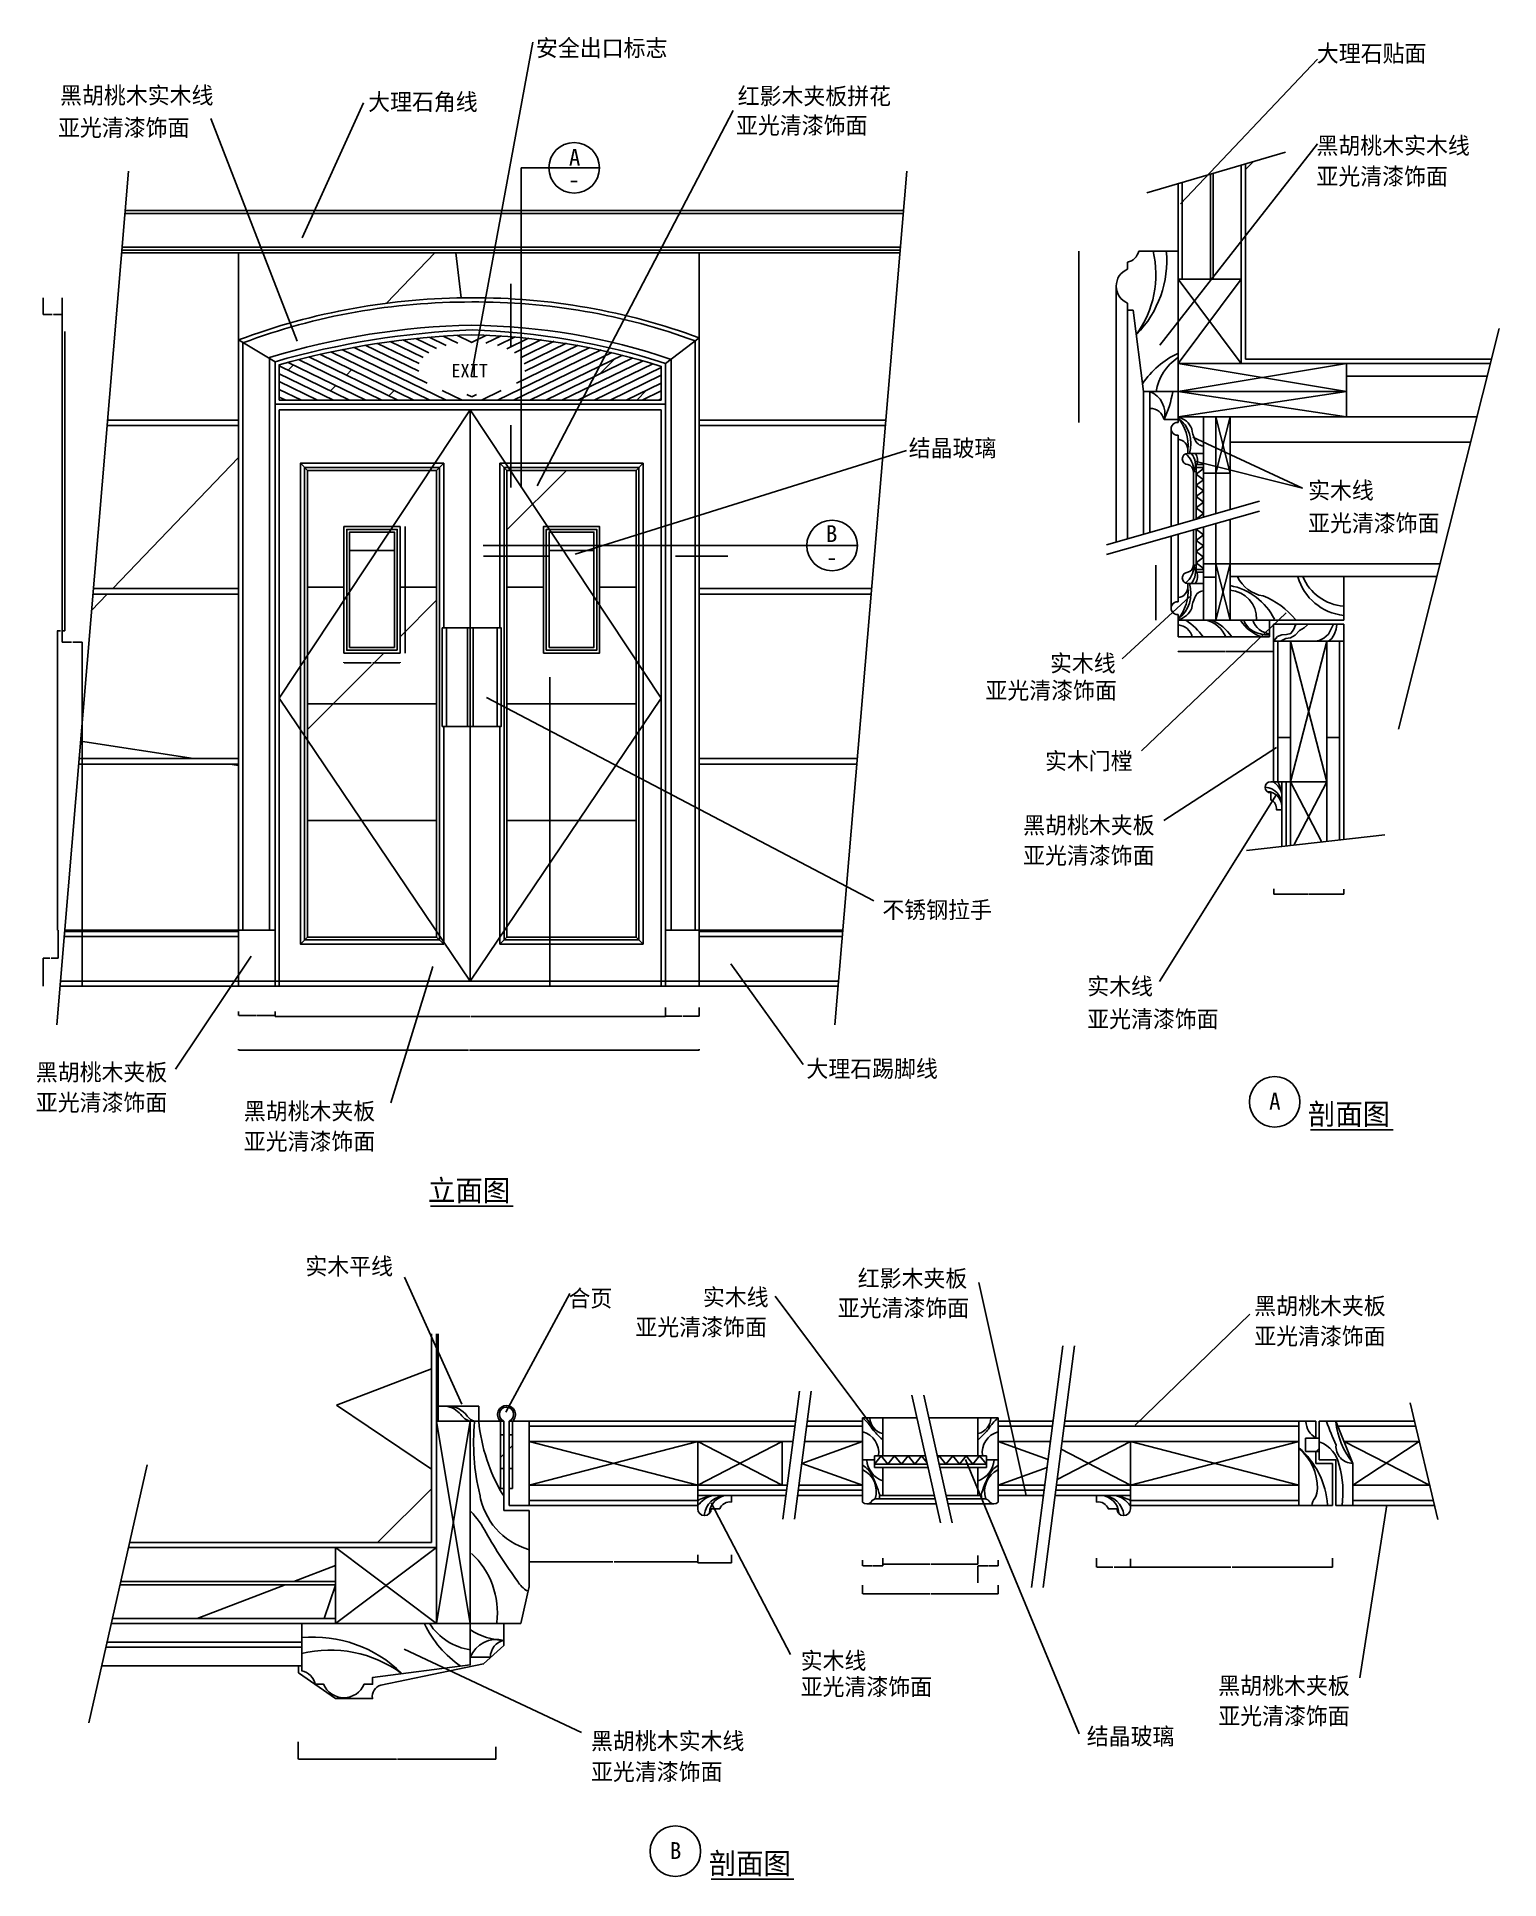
# Model space of a CAD drawing. Header units: metres. Extents: x 209 to 5416, y 225 to 6781.
import ezdxf

# ---------------------------------------------------------------- set-up
doc = ezdxf.new("R2010")
doc.units = ezdxf.units.M
for name, color, linetype in [('2', 2, 'Continuous'), ('3', 3, 'Continuous'), ('4', 4, 'Continuous'), ('7', 7, 'Continuous'), ('BH', 3, 'Continuous'), ('DIM', 3, 'Continuous'), ('TEXT', 3, 'Continuous')]:
    doc.layers.add(name, color=color, linetype=linetype)
doc.dimstyles.get("Standard").update_dxf_attribs({"dimtxt": 2.5, "dimasz": 2.5, "dimexe": 1.25, "dimexo": 0.625, "dimtad": 1, "dimcen": 2.5, "dimazin": 3, "dimtfac": 1, "dimtmove": 0, "dimatfit": 3})

msp = doc.modelspace()

# ---------------------------------------------------------------- texts
at = {"layer": '3', "char_height": 48, "attachment_point": 1}
for s, insert in [('\\A1; \\P  ', (2808.09, 1379.67)), ('\\A1; \\P  \\P    ', (2135.39, 865.56))]:
    msp.add_mtext(s, dxfattribs=dict(at, insert=insert))
at = {"layer": 'DIM'}
for s, p in [('A', (2103.6, 6321.75)), ('-', (2101.11, 6242.67)), ('B', (3018.38, 4982.8)), ('-', (3019.39, 4898.67)), ('A', (4596.51, 2962.99)), ('B', (2462.98, 296.56))]:
    msp.add_text(s, height=60, dxfattribs=at).set_placement(p)
at = {"layer": 'TEXT'}
for s, height, p in [('安全出口标志', 60, (1986.34, 6710.96)), ('大理石贴面', 60, (4766.46, 6691.83)), ('黑胡桃木实木线', 60, (292.06, 6542.32)), ('大理石角线', 60, (1388.86, 6519.13)), ('红影木夹板拼花', 60, (2704.43, 6539.88)), ('亚光清漆饰面', 60, (284.66, 6427.37)), ('亚光清漆饰面', 60, (2698.51, 6435.57)), ('黑胡桃木实木线', 60, (4765.07, 6363.72)), ('亚光清漆饰面', 60, (4765.07, 6254.29)), ('EXIT', 48, (1684.77, 5568.74)), ('结晶玻璃', 60, (3313.39, 5287.32)), ('实木线', 60, (4735.18, 5136.67)), ('亚光清漆饰面', 60, (4735.18, 5020.19)), ('实木线', 60, (3816.24, 4521.65)), ('亚光清漆饰面', 60, (3586.59, 4424.82)), ('实木门樘', 60, (3798.44, 4173.86)), ('黑胡桃木夹板', 60, (3720.67, 3945.25)), ('亚光清漆饰面', 60, (3720.67, 3837.57)), ('不锈钢拉手', 60, (3219.54, 3644.02)), ('实木线', 60, (3948.89, 3372.02)), ('亚光清漆饰面', 60, (3948.89, 3255.55)), ('大理石踢脚线', 60, (2949.15, 3078.89)), ('黑胡桃木夹板', 60, (205.71, 3066.37)), ('亚光清漆饰面', 60, (205.71, 2958.69)), ('黑胡桃木夹板', 60, (946.03, 2927.71)), ('剖面图', 75, (4734.76, 2909.75)), ('亚光清漆饰面', 60, (946.03, 2820.03)), ('立面图', 75, (1601.94, 2638.45)), ('实木平线', 60, (1165.29, 2375.82)), ('红影木夹板', 60, (3131.86, 2332.65)), ('合页', 60, (2101.98, 2261.68)), ('实木线', 60, (2580.54, 2265.98)), ('亚光清漆饰面', 60, (3060.42, 2227.34)), ('黑胡桃木夹板', 60, (4543.59, 2234.6)), ('亚光清漆饰面', 60, (2340.18, 2159.43)), ('亚光清漆饰面', 60, (4543.59, 2126.92)), ('实木线', 60, (2928.71, 972.32)), ('亚光清漆饰面', 60, (2928.71, 879.41)), ('黑胡桃木夹板', 60, (4415.45, 883.18)), ('亚光清漆饰面', 60, (4415.45, 775.5)), ('黑胡桃木实木线', 60, (2182.31, 686.38)), ('结晶玻璃', 60, (3947.51, 703.24)), ('亚光清漆饰面', 60, (2182.31, 576.95)), ('剖面图', 75, (2601.24, 243.31))]:
    msp.add_text(s, height=height, dxfattribs=at).set_placement(p)

# ---------------------------------------------------------------- blocks, each defined once
blk = doc.blocks.new('BH2')
at = {"layer": 'BH'}
blk.add_lwpolyline([(0, 32), (5, 28), (0, 24), (5, 20), (0, 16), (5, 12), (0, 8), (5, 4), (0, 0)], dxfattribs=at)
blk = doc.blocks.new('*D1')
for p, q in [((3919.46, 6018.5), (3919.46, 5713.5)), ((3919.21, 5713.5), (3918.96, 5713.5)), ((3919.46, 5408.5), (3919.46, 5713.5)), ((3919.46, 5713.5), (3919.46, 5713.5)), ((3919.71, 5713.5), (3919.96, 5713.5))]:
    blk.add_line(p, q)
at = {"layer": 'Defpoints'}
for p in [(3919.46, 6018.5), (3919.46, 5713.5), (3919.46, 5408.5)]:
    blk.add_point(p, dxfattribs=at)
at = {"layer": 'DIM', "insert": (3919.46, 5714.625), "char_height": 1, "attachment_point": 5}
blk.add_mtext('120', dxfattribs=at)
blk = doc.blocks.new('*D2')
for p, q in [((308.38, 5732.1), (308.38, 4667.1)), ((292.915, 4667.1), (282.2, 4667.1)), ((282.45, 3602.1), (282.45, 4667.1)), ((308.63, 4667.1), (297.915, 4667.1))]:
    blk.add_line(p, q)
at = {"layer": 'Defpoints'}
for p in [(308.38, 5732.1), (308.38, 4667.1), (282.45, 3602.1)]:
    blk.add_point(p, dxfattribs=at)
at = {"layer": 'DIM', "insert": (295.415, 4667.1), "char_height": 1, "attachment_point": 5}
blk.add_mtext('25,93', dxfattribs=at)
blk = doc.blocks.new('*D3')
for p, q in [((2035.55, 4502.1), (2035.55, 3952.1)), ((2035.3, 3952.1), (2035.05, 3952.1)), ((2035.55, 3402.1), (2035.55, 3952.1)), ((2035.55, 3952.1), (2035.55, 3952.1)), ((2035.8, 3952.1), (2036.05, 3952.1))]:
    blk.add_line(p, q)
at = {"layer": 'Defpoints'}
for p in [(2035.55, 4502.1), (2035.55, 3952.1), (2035.55, 3402.1)]:
    blk.add_point(p, dxfattribs=at)
at = {"layer": 'DIM', "insert": (2035.55, 3953.225), "char_height": 1, "attachment_point": 5}
blk.add_mtext('0', dxfattribs=at)
blk = doc.blocks.new('*D4')
for p, q in [((299.38, 5852.1), (299.38, 4627.1)), ((332.455, 4627.1), (299.13, 4627.1)), ((370.78, 4627.1), (337.455, 4627.1)), ((370.53, 3402.1), (370.53, 4627.1))]:
    blk.add_line(p, q)
at = {"layer": 'Defpoints'}
for p in [(299.38, 5852.1), (370.53, 4627.1), (370.53, 3402.1)]:
    blk.add_point(p, dxfattribs=at)
at = {"layer": 'DIM', "insert": (334.955, 4627.1), "char_height": 1, "attachment_point": 5}
blk.add_mtext('71,15', dxfattribs=at)
blk = doc.blocks.new('*D5')
for p, q in [((1057.58, 3305.46), (1057.58, 3294.54)), ((1057.83, 3294.54), (1750.58, 3294.54)), ((1754.58, 3294.54), (2447.33, 3294.54)), ((2447.58, 3305.46), (2447.58, 3294.54))]:
    blk.add_line(p, q)
at = {"layer": 'Defpoints'}
for p in [(1057.58, 3305.46), (1057.58, 3294.54), (2447.58, 3305.46)]:
    blk.add_point(p, dxfattribs=at)
at = {"layer": 'DIM', "insert": (1752.58, 3294.54), "char_height": 1, "attachment_point": 5}
blk.add_mtext('1390', dxfattribs=at)
blk = doc.blocks.new('*D6')
for p, q in [((1140.09, 713.57), (1140.09, 651.4)), ((1843.38, 695.57), (1843.38, 651.4)), ((1140.34, 651.4), (1490.235, 651.4)), ((1493.235, 651.4), (1843.13, 651.4))]:
    blk.add_line(p, q)
at = {"layer": 'Defpoints'}
for p in [(1140.09, 713.57), (1843.38, 695.57), (1140.09, 651.4)]:
    blk.add_point(p, dxfattribs=at)
at = {"layer": 'DIM', "insert": (1491.735, 651.4), "char_height": 1, "attachment_point": 5}
blk.add_mtext('120', dxfattribs=at)
blk = doc.blocks.new('*D7')
for p, q in [((927.58, 3177.83), (927.58, 3175.32)), ((927.83, 3175.32), (1745.58, 3175.32)), ((1749.58, 3175.32), (2567.33, 3175.32)), ((2567.58, 3177.83), (2567.58, 3175.32))]:
    blk.add_line(p, q)
at = {"layer": 'Defpoints'}
for p in [(927.58, 3177.83), (927.58, 3175.32), (2567.58, 3177.83)]:
    blk.add_point(p, dxfattribs=at)
at = {"layer": 'DIM', "insert": (1747.58, 3175.32), "char_height": 1, "attachment_point": 5}
blk.add_mtext('1640', dxfattribs=at)
blk = doc.blocks.new('*D8')
for p, q in [((284.83, 3602.1), (284.83, 3502.1)), ((255.865, 3502.1), (231.65, 3502.1)), ((231.9, 3402.1), (231.9, 3502.1)), ((285.08, 3502.1), (260.865, 3502.1))]:
    blk.add_line(p, q)
at = {"layer": 'Defpoints'}
for p in [(284.83, 3602.1), (284.83, 3502.1), (231.9, 3402.1)]:
    blk.add_point(p, dxfattribs=at)
at = {"layer": 'DIM', "insert": (258.365, 3502.1), "char_height": 1, "attachment_point": 5}
blk.add_mtext('52,93', dxfattribs=at)
blk = doc.blocks.new('*D9')
for p, q in [((927.58, 3312.76), (927.58, 3298.17)), ((927.83, 3298.17), (991.08, 3298.17)), ((994.08, 3298.17), (1057.33, 3298.17)), ((1057.58, 3312.76), (1057.58, 3298.17))]:
    blk.add_line(p, q)
at = {"layer": 'Defpoints'}
for p in [(927.58, 3312.76), (927.58, 3298.17), (1057.58, 3312.76)]:
    blk.add_point(p, dxfattribs=at)
at = {"layer": 'DIM', "insert": (992.58, 3298.17), "char_height": 1, "attachment_point": 5}
blk.add_mtext('120', dxfattribs=at)
blk = doc.blocks.new('*D10')
for p, q in [((2562.33, 1379.44), (2562.33, 1353.52)), ((1962.33, 1325.68), (1962.33, 1353.52)), ((1962.58, 1353.52), (2260.33, 1353.52)), ((2264.33, 1353.52), (2562.08, 1353.52))]:
    blk.add_line(p, q)
at = {"layer": 'Defpoints'}
for p in [(2562.33, 1379.44), (1962.33, 1353.52), (1962.33, 1325.68)]:
    blk.add_point(p, dxfattribs=at)
at = {"layer": 'DIM', "insert": (2262.33, 1353.52), "char_height": 1, "attachment_point": 5}
blk.add_mtext('100 ', dxfattribs=at)
blk = doc.blocks.new('*D11')
for p, q in [((2447.58, 3327.03), (2447.58, 3296.27)), ((2447.83, 3296.27), (2506.08, 3296.27)), ((2509.08, 3296.27), (2567.33, 3296.27)), ((2567.58, 3327.03), (2567.58, 3296.27))]:
    blk.add_line(p, q)
at = {"layer": 'Defpoints'}
for p in [(2447.58, 3327.03), (2447.58, 3296.27), (2567.58, 3327.03)]:
    blk.add_point(p, dxfattribs=at)
at = {"layer": 'DIM', "insert": (2507.58, 3296.27), "char_height": 1, "attachment_point": 5}
blk.add_mtext('120', dxfattribs=at)
blk = doc.blocks.new('*D12')
for p, q in [((3149.31, 1270.72), (3149.31, 1240.67)), ((3631.97, 1270.72), (3631.97, 1240.67)), ((3149.56, 1240.67), (3389.14, 1240.67)), ((3392.14, 1240.67), (3631.72, 1240.67))]:
    blk.add_line(p, q)
at = {"layer": 'Defpoints'}
for p in [(3149.31, 1270.72), (3631.97, 1270.72), (3149.31, 1240.67)]:
    blk.add_point(p, dxfattribs=at)
at = {"layer": 'BH', "insert": (3390.64, 1240.67), "char_height": 1, "attachment_point": 5}
blk.add_mtext('200', dxfattribs=at)
blk = doc.blocks.new('*D13')
for p, q in [((3149.31, 1359.6), (3149.31, 1339.72)), ((3149.56, 1339.72), (3184.31, 1339.72)), ((3186.31, 1339.72), (3221.06, 1339.72)), ((3221.31, 1359.6), (3221.31, 1339.72))]:
    blk.add_line(p, q)
at = {"layer": 'Defpoints'}
for p in [(3149.31, 1359.6), (3149.31, 1339.72), (3221.31, 1359.6)]:
    blk.add_point(p, dxfattribs=at)
at = {"layer": 'DIM', "insert": (3185.31, 1339.72), "char_height": 1, "attachment_point": 5}
blk.add_mtext('12', dxfattribs=at)
blk = doc.blocks.new('*D14')
for p, q in [((2562.33, 1379.44), (2562.33, 1350.93)), ((2682.33, 1379.44), (2682.33, 1350.93)), ((2562.58, 1350.93), (2621.33, 1350.93)), ((2623.33, 1350.93), (2682.08, 1350.93))]:
    blk.add_line(p, q)
at = {"layer": 'Defpoints'}
for p in [(2562.33, 1379.44), (2682.33, 1379.44), (2562.33, 1350.93)]:
    blk.add_point(p, dxfattribs=at)
at = {"layer": 'DIM', "insert": (2622.33, 1350.93), "char_height": 1, "attachment_point": 5}
blk.add_mtext('20', dxfattribs=at)
blk = doc.blocks.new('*D15')
for p, q in [((3559.97, 1376.8), (3559.97, 1345.72)), ((3221.31, 1367.67), (3221.31, 1345.72)), ((3221.56, 1345.72), (3389.14, 1345.72)), ((3392.14, 1345.72), (3559.72, 1345.72))]:
    blk.add_line(p, q)
at = {"layer": 'Defpoints'}
for p in [(3559.97, 1376.8), (3221.31, 1367.67), (3221.31, 1345.72)]:
    blk.add_point(p, dxfattribs=at)
at = {"layer": 'BH', "insert": (3390.64, 1345.72), "char_height": 1, "attachment_point": 5}
blk.add_mtext('176', dxfattribs=at)
blk = doc.blocks.new('*D16')
for p, q in [((3559.97, 1280.91), (3559.97, 1339.72)), ((3560.22, 1339.72), (3594.97, 1339.72)), ((3596.97, 1339.72), (3631.72, 1339.72)), ((3631.97, 1359.6), (3631.97, 1339.72))]:
    blk.add_line(p, q)
at = {"layer": 'Defpoints'}
for p in [(3559.97, 1339.72), (3631.97, 1359.6), (3559.97, 1280.91)]:
    blk.add_point(p, dxfattribs=at)
at = {"layer": 'DIM', "insert": (3595.97, 1339.72), "char_height": 1, "attachment_point": 5}
blk.add_mtext('12', dxfattribs=at)
blk = doc.blocks.new('*D17')
for p, q in [((232.18, 5852.1), (232.18, 5792.1)), ((263.47, 5792.1), (231.93, 5792.1)), ((300.01, 5792.1), (268.47, 5792.1)), ((299.76, 5732.1), (299.76, 5792.1))]:
    blk.add_line(p, q)
at = {"layer": 'Defpoints'}
for p in [(232.18, 5852.1), (299.76, 5792.1), (299.76, 5732.1)]:
    blk.add_point(p, dxfattribs=at)
at = {"layer": 'DIM', "insert": (265.97, 5792.1), "char_height": 1, "attachment_point": 5}
blk.add_mtext('67,58', dxfattribs=at)
blk = doc.blocks.new('*D18')
for p, q in [((1520.89, 5038.05), (1520.89, 4813.05)), ((1520.64, 4813.05), (1520.39, 4813.05)), ((1520.89, 4588.05), (1520.89, 4813.05)), ((1520.89, 4813.05), (1520.89, 4813.05)), ((1521.14, 4813.05), (1521.39, 4813.05))]:
    blk.add_line(p, q)
at = {"layer": 'Defpoints'}
for p in [(1520.89, 5038.05), (1520.89, 4813.05), (1520.89, 4588.05)]:
    blk.add_point(p, dxfattribs=at)
at = {"layer": 'DIM', "insert": (1520.89, 4814.175), "char_height": 1, "attachment_point": 5}
blk.add_mtext('0', dxfattribs=at)
blk = doc.blocks.new('*D19')
for p, q in [((1302.63, 4555.61), (1302.63, 4552.5)), ((1302.88, 4552.5), (1399.435, 4552.5)), ((1405.435, 4552.5), (1501.99, 4552.5)), ((1502.24, 4555.61), (1502.24, 4552.5))]:
    blk.add_line(p, q)
at = {"layer": 'Defpoints'}
for p in [(1302.63, 4555.61), (1302.63, 4552.5), (1502.24, 4555.61)]:
    blk.add_point(p, dxfattribs=at)
at = {"layer": 'DIM', "insert": (1402.435, 4552.5), "char_height": 1, "attachment_point": 5}
blk.add_mtext('199,61', dxfattribs=at)
blk = doc.blocks.new('*D20')
for p, q in [((4102.5, 1364.14), (4102.5, 1335.3)), ((4102.75, 1335.3), (4460.5, 1335.3)), ((4464.5, 1335.3), (4822.25, 1335.3)), ((4822.5, 1367.29), (4822.5, 1335.3))]:
    blk.add_line(p, q)
at = {"layer": 'Defpoints'}
for p in [(4102.5, 1364.14), (4102.5, 1335.3), (4822.5, 1367.29)]:
    blk.add_point(p, dxfattribs=at)
at = {"layer": 'DIM', "insert": (4462.5, 1335.3), "char_height": 1, "attachment_point": 5}
blk.add_mtext('100 ', dxfattribs=at)
blk = doc.blocks.new('*D21')
for p, q in [((3982.5, 1367.29), (3982.5, 1335.3)), ((3982.75, 1335.3), (4040.5, 1335.3)), ((4044.5, 1335.3), (4102.25, 1335.3)), ((4102.5, 1364.14), (4102.5, 1335.3))]:
    blk.add_line(p, q)
at = {"layer": 'Defpoints'}
for p in [(3982.5, 1367.29), (3982.5, 1335.3), (4102.5, 1364.14)]:
    blk.add_point(p, dxfattribs=at)
at = {"layer": 'DIM', "insert": (4042.5, 1335.3), "char_height": 1, "attachment_point": 5}
blk.add_mtext('20  ', dxfattribs=at)
blk = doc.blocks.new('*D22')
for p, q in [((4272.33, 4594.4), (4272.33, 4593.83)), ((4272.58, 4593.83), (4441.33, 4593.83)), ((4443.33, 4593.83), (4612.08, 4593.83)), ((4612.33, 4597.51), (4612.33, 4593.83))]:
    blk.add_line(p, q)
at = {"layer": 'Defpoints'}
for p in [(4272.33, 4594.4), (4272.33, 4593.83), (4612.33, 4597.51)]:
    blk.add_point(p, dxfattribs=at)
at = {"layer": 'DIM', "insert": (4442.33, 4593.83), "char_height": 1, "attachment_point": 5}
blk.add_mtext('65', dxfattribs=at)
blk = doc.blocks.new('*D23')
for p, q in [((4193.24, 4835.17), (4193.24, 4770.17)), ((4192.99, 4770.17), (4192.74, 4770.17)), ((4193.24, 4705.17), (4193.24, 4770.17)), ((4193.24, 4770.17), (4193.24, 4770.17)), ((4193.49, 4770.17), (4193.74, 4770.17))]:
    blk.add_line(p, q)
at = {"layer": 'Defpoints'}
for p in [(4193.24, 4835.17), (4193.24, 4770.17), (4193.24, 4705.17)]:
    blk.add_point(p, dxfattribs=at)
at = {"layer": 'DIM', "insert": (4193.24, 4771.295), "char_height": 1, "attachment_point": 5}
blk.add_mtext('20', dxfattribs=at)
blk = doc.blocks.new('*D24')
for p, q in [((4192.99, 4867.67), (4192.74, 4867.67)), ((4193.24, 4900.17), (4193.24, 4867.67)), ((4193.24, 4835.17), (4193.24, 4867.67)), ((4193.24, 4867.67), (4193.24, 4867.67)), ((4193.49, 4867.67), (4193.74, 4867.67))]:
    blk.add_line(p, q)
at = {"layer": 'Defpoints'}
for p in [(4193.24, 4900.17), (4193.24, 4867.67), (4193.24, 4835.17)]:
    blk.add_point(p, dxfattribs=at)
at = {"layer": 'DIM', "insert": (4193.24, 4868.795), "char_height": 1, "attachment_point": 5}
blk.add_mtext('15', dxfattribs=at)
blk = doc.blocks.new('*D25')
for p, q in [((4613.62, 3748.42), (4613.62, 3730.39)), ((4862.33, 3747.43), (4862.33, 3730.39)), ((4613.87, 3730.39), (4736.975, 3730.39)), ((4738.975, 3730.39), (4862.08, 3730.39))]:
    blk.add_line(p, q)
at = {"layer": 'Defpoints'}
for p in [(4613.62, 3748.42), (4862.33, 3747.43), (4613.62, 3730.39)]:
    blk.add_point(p, dxfattribs=at)
at = {"layer": 'DIM', "insert": (4737.975, 3730.39), "char_height": 1, "attachment_point": 5}
blk.add_mtext('50', dxfattribs=at)

# ---------------------------------------------------------------- dimensions: what is measured, and where the dimension line sits
at = {"layer": 'BH'}
for base, p1, p2, text, picture, middle in [((3221.31, 1345.72), (3221.31, 1367.67), (3559.97, 1376.8), '176', '*D15', (3390.64, 1345.72)), ((3149.31, 1240.67), (3149.31, 1270.72), (3631.97, 1270.72), '200', '*D12', (3390.64, 1240.67))]:
    dim = msp.add_linear_dim(base=base, p1=p1, p2=p2, text=text, dimstyle='Standard', dxfattribs=at)
    dim.commit()
    dim.dimension.update_dxf_attribs({"geometry": picture, "text_midpoint": middle})
at = {"layer": 'DIM'}
for base, p1, p2, text, picture, middle in [((3919.46, 5713.5), (3919.46, 6018.5), (3919.46, 5408.5), '120', '*D1', (3919.46, 5714.625)), ((4193.24, 4867.67), (4193.24, 4900.17), (4193.24, 4835.17), '15', '*D24', (4193.24, 4868.795)), ((4193.24, 4770.17), (4193.24, 4835.17), (4193.24, 4705.17), '20', '*D23', (4193.24, 4771.295)), ((4272.33, 4593.83), (4272.33, 4594.4), (4612.33, 4597.51), '65', '*D22', (4442.33, 4593.83)), ((4613.62, 3730.39), (4613.62, 3748.42), (4862.33, 3747.43), '50', '*D25', (4737.975, 3730.39)), ((927.58, 3298.17), (927.58, 3312.76), (1057.58, 3312.76), '120', '*D9', (992.58, 3298.17)), ((1962.33, 1353.52), (1962.33, 1325.68), (2562.33, 1379.44), '100 ', '*D10', (2262.33, 1353.52)), ((2562.33, 1350.93), (2562.33, 1379.44), (2682.33, 1379.44), '20', '*D14', (2622.33, 1350.93)), ((3149.31, 1339.72), (3149.31, 1359.6), (3221.31, 1359.6), '12', '*D13', (3185.31, 1339.72)), ((3559.97, 1339.72), (3559.97, 1280.91), (3631.97, 1359.6), '12', '*D16', (3595.97, 1339.72)), ((3982.5, 1335.3), (3982.5, 1367.29), (4102.5, 1364.14), '20  ', '*D21', (4042.5, 1335.3)), ((4102.5, 1335.3), (4102.5, 1364.14), (4822.5, 1367.29), '100 ', '*D20', (4462.5, 1335.3)), ((1140.09, 651.4), (1140.09, 713.57), (1843.38, 695.57), '120', '*D6', (1491.735, 651.4))]:
    dim = msp.add_linear_dim(base=base, p1=p1, p2=p2, text=text, dimstyle='Standard', dxfattribs=at)
    dim.commit()
    dim.dimension.update_dxf_attribs({"geometry": picture, "text_midpoint": middle})
for base, p1, p2, picture, middle in [((299.76, 5792.1), (299.76, 5732.1), (232.18, 5852.1), '*D17', (265.97, 5792.1)), ((370.53, 4627.1), (370.53, 3402.1), (299.38, 5852.1), '*D4', (334.955, 4627.1)), ((308.38, 4667.1), (308.38, 5732.1), (282.45, 3602.1), '*D2', (295.415, 4667.1)), ((1520.89, 4813.05), (1520.89, 4588.05), (1520.89, 5038.05), '*D18', (1520.89, 4814.175)), ((1302.63, 4552.5), (1302.63, 4555.61), (1502.24, 4555.61), '*D19', (1402.435, 4552.5)), ((2035.55, 3952.1), (2035.55, 3402.1), (2035.55, 4502.1), '*D3', (2035.55, 3953.225)), ((284.83, 3502.1), (284.83, 3602.1), (231.9, 3402.1), '*D8', (258.365, 3502.1)), ((1057.58, 3294.54), (1057.58, 3305.46), (2447.58, 3305.46), '*D5', (1752.58, 3294.54)), ((2447.58, 3296.27), (2447.58, 3327.03), (2567.58, 3327.03), '*D11', (2507.58, 3296.27)), ((927.58, 3175.32), (927.58, 3177.83), (2567.58, 3177.83), '*D7', (1747.58, 3175.32))]:
    dim = msp.add_linear_dim(base=base, p1=p1, p2=p2, dimstyle='Standard', dxfattribs=at)
    dim.commit()
    dim.dimension.update_dxf_attribs({"geometry": picture, "text_midpoint": middle})

# ---------------------------------------------------------------- hatches: boundary and pattern name
at = {"layer": '3'}
h = msp.add_hatch(dxfattribs=at)
h.set_pattern_fill('DOLMIT', scale=60)
h.paths.add_polyline_path([(4841.7, 1836.53), (4863.3, 1782.53), (5130.83, 1782.53), (5117.94, 1836.53)])
h.paths.add_polyline_path([(5180.96, 1572.53), (5168.07, 1626.53), (4894.5, 1626.53), (4894.5, 1572.53)])
at = {"layer": 'BH'}
h = msp.add_hatch(dxfattribs=at)
h.set_pattern_fill('AR-CONC', scale=25)
h.paths.add_polyline_path([(4497.33, 6324.28), (4397.33, 6294.88), (4397.33, 5918.5), (4497.33, 5918.5)])
h.paths.add_polyline_path([(4387.33, 6291.94), (4287.33, 6262.55), (4287.33, 5918.5), (4387.33, 5918.5)])
h = msp.add_hatch(dxfattribs=at)
h.set_pattern_fill('AR-CONC', scale=50)
h.paths.add_polyline_path([(4595.65, 6353.18), (4512.33, 6328.69), (4512.33, 5633.5), (5388.21, 5633.5), (5415.57, 5742.47)])
h = msp.add_hatch(dxfattribs=at)
h.set_pattern_fill('ANSI31', scale=400)
h.paths.add_polyline_path([(4595.65, 6353.18), (4512.33, 6328.69), (4512.33, 5633.5), (5388.21, 5633.5), (5415.57, 5742.47)])
h = msp.add_hatch(dxfattribs=at)
h.set_pattern_fill('AR-CONC', scale=85)
h.paths.add_polyline_path([(927.58, 6012.1), (927.58, 5702.1, -0.09), (1757.68, 5852.1, -0.09), (2567.58, 5709.54), (2567.58, 6012.1)])
h.paths.add_polyline_path([(2567.58, 5709.54), (2567.58, 5417.1), (3231.88, 5417.1), (3282, 6012.1), (2567.58, 6012.1)])
h.paths.add_polyline_path([(2567.58, 5397.1), (2567.58, 4817.1), (3181.35, 4817.1), (3230.2, 5397.1)])
h.paths.add_polyline_path([(3130.4, 4212.1), (3179.67, 4797.1), (2567.58, 4797.1), (2567.58, 4212.1)])
h.paths.add_polyline_path([(3079.02, 3602.1), (3128.71, 4192.1), (2567.58, 4192.1), (2567.58, 3602.1)])
h.paths.add_polyline_path([(308.4, 3602.1), (927.58, 3602.1), (927.58, 4192.1), (358.09, 4192.1)])
h.paths.add_polyline_path([(359.77, 4212.1), (927.58, 4212.1), (927.58, 4797.1), (409.04, 4797.1)])
h.paths.add_polyline_path([(927.58, 4817.1), (927.58, 5397.1), (459.58, 5397.1), (410.73, 4817.1)])
h.paths.add_polyline_path([(927.58, 5417.1), (927.58, 5702.1), (927.58, 6012.1), (511.37, 6012.1), (461.26, 5417.1)])
h = msp.add_hatch(dxfattribs=at)
h.set_pattern_fill('ANSI31', scale=50)
h.paths.add_polyline_path([(1706.47, 5718.61), (1757.75, 5693.69), (1810.55, 5719.3, 0.01), (1757.76, 5720.76)])
h.paths.add_polyline_path([(2331.29, 5638.44), (2294.33, 5648.3), (1963.92, 5488.05), (2021.2, 5488.05)])
h.paths.add_polyline_path([(2432.58, 5604.22), (2432.58, 5607.99), (2402.7, 5617.51), (2135.78, 5488.05), (2193.07, 5488.05)])
h.paths.add_polyline_path([(2307.64, 5488.05), (2364.93, 5488.05), (2432.58, 5520.86), (2432.58, 5548.65)])
h = msp.add_hatch(dxfattribs=at)
h.set_pattern_fill('ANSI31', scale=50)
h.paths.add_polyline_path([(1217.08, 5650.64), (1178.59, 5641.55), (1494.53, 5488.05), (1551.74, 5488.05)])
h = msp.add_hatch(dxfattribs=at)
h.set_pattern_fill('ANSI31', scale=50)
h.paths.add_polyline_path([(1322.91, 5488.05), (1380.11, 5488.05), (1103.88, 5622.26), (1072.58, 5613.53), (1072.58, 5609.67)])
h.paths.add_polyline_path([(1072.58, 5554.08), (1072.58, 5526.28), (1151.29, 5488.05), (1208.49, 5488.05)])
h = msp.add_hatch(dxfattribs=at)
h.set_pattern_fill('DOLMIT', scale=50)
h.paths.add_polyline_path([(5373.15, 5573.5), (5384.45, 5618.5), (4872.33, 5618.5), (4872.33, 5573.5)])
h = msp.add_hatch(dxfattribs=at)
h.set_pattern_fill('LINE', scale=90)
h.paths.add_polyline_path([(4407.33, 5428.5), (4362.33, 5428.5), (4362.33, 5228.5), (4407.33, 5228.5)])
h = msp.add_hatch(dxfattribs=at)
h.set_pattern_fill('DOLMIT', scale=75)
h.paths.add_polyline_path([(4457.33, 5428.5), (4457.33, 5338.5), (5314.15, 5338.5), (5336.75, 5428.5)])
h = msp.add_hatch(dxfattribs=at)
h.set_pattern_fill('ANSI32', scale=350)
h.paths.add_polyline_path([(1172.58, 5238.05), (1172.58, 4822.57), (1302.63, 4822.57), (1302.63, 5038.05), (1502.63, 5038.05), (1502.63, 4822.57), (1632.68, 4822.57), (1632.68, 5238.05)])
h = msp.add_hatch(dxfattribs=at)
h.set_pattern_fill('ANSI32', scale=350)
h.paths.add_polyline_path([(1882.68, 5238.05), (1882.68, 4822.57), (2012.73, 4822.57), (2012.73, 5038.05), (2212.73, 5038.05), (2212.73, 4822.57), (2342.78, 4822.57), (2342.78, 5238.05)])
h = msp.add_hatch(dxfattribs=at)
h.set_pattern_fill('NET', scale=120)
h.paths.add_polyline_path([(1482.63, 5018.05), (1322.63, 5018.05), (1322.63, 4608.05), (1482.63, 4608.05)])
h = msp.add_hatch(dxfattribs=at)
h.set_pattern_fill('NET', scale=120)
h.paths.add_polyline_path([(2032.73, 4608.05), (2192.73, 4608.05), (2192.73, 5018.05), (2032.73, 5018.05)])
h = msp.add_hatch(dxfattribs=at)
h.set_pattern_fill('LINE', scale=90)
h.paths.add_polyline_path([(4407.33, 4905.17), (4362.33, 4905.17), (4362.33, 4705.17), (4407.33, 4705.17)])
h = msp.add_hatch(dxfattribs=at)
h.set_pattern_fill('DOLMIT', scale=75)
h.paths.add_polyline_path([(5194.06, 4860.17), (5205.36, 4905.17), (4457.33, 4905.17), (4457.33, 4860.17)])
h = msp.add_hatch(dxfattribs=at)
h.set_pattern_fill('ANSI32', scale=350)
h.paths.add_polyline_path([(1502.63, 4588.05), (1302.63, 4588.05), (1302.63, 4822.57), (1172.58, 4822.57), (1172.58, 4407.57), (1632.68, 4407.57), (1632.68, 4822.57), (1502.63, 4822.57)])
h = msp.add_hatch(dxfattribs=at)
h.set_pattern_fill('ANSI32', scale=350)
h.paths.add_polyline_path([(2012.73, 4588.05), (2012.73, 4822.57), (1882.68, 4822.57), (1882.68, 4407.57), (2342.78, 4407.57), (2342.78, 4822.57), (2212.73, 4822.57), (2212.73, 4588.05)])
h = msp.add_hatch(dxfattribs=at)
h.set_pattern_fill('DOLMIT', scale=75)
h.paths.add_polyline_path([(4672.33, 4630.17), (4627.33, 4630.17), (4627.33, 4130.17), (4672.33, 4130.17)])
h.paths.add_polyline_path([(4847.33, 4630.17), (4802.33, 4630.17), (4802.33, 3917.57), (4847.33, 3922.7)])
h.paths.add_polyline_path([(4657.33, 3901.04), (4672.33, 3902.75), (4672.33, 4130.17), (4657.33, 4130.17)])
h = msp.add_hatch(dxfattribs=at)
h.set_pattern_fill('ANSI32', scale=350)
h.paths.add_polyline_path([(1632.68, 4407.57), (1172.58, 4407.57), (1172.58, 3992.57), (1632.68, 3992.57)])
h = msp.add_hatch(dxfattribs=at)
h.set_pattern_fill('ANSI32', scale=350)
h.paths.add_polyline_path([(1882.68, 3992.57), (2342.78, 3992.57), (2342.78, 4407.57), (1882.68, 4407.57)])
h = msp.add_hatch(dxfattribs=at)
h.set_pattern_fill('ANSI32', scale=350)
h.paths.add_polyline_path([(1172.58, 3992.57), (1172.58, 3577.1), (1632.68, 3577.1), (1632.68, 3992.57)])
h = msp.add_hatch(dxfattribs=at)
h.set_pattern_fill('ANSI32', scale=350)
h.paths.add_polyline_path([(1882.68, 3992.57), (1882.68, 3577.1), (2342.78, 3577.1), (2342.78, 3992.57)])
h = msp.add_hatch(dxfattribs=at)
h.set_pattern_fill('ANSI31', scale=400)
h.paths.add_polyline_path([(1614.33, 2165.25), (718.62, 2165.25), (601.85, 1699.4), (539.42, 1422.53), (1614.33, 1422.53)])
h = msp.add_hatch(dxfattribs=at)
h.set_pattern_fill('AR-CONC', scale=50)
h.paths.add_polyline_path([(1614.33, 2165.25), (718.62, 2165.25), (601.85, 1699.4), (539.42, 1422.53), (1614.33, 1422.53)])
h = msp.add_hatch(dxfattribs=at)
h.set_pattern_fill('ANSI31', scale=30)
h.paths.add_polyline_path([(1860.22, 1854.53), (1872.33, 1854.53, -5.55), (1890.33, 1854.53), (1902.45, 1854.53, 2.65)])
h.paths.add_polyline_path([(1890.33, 1686.53), (1902.33, 1686.53), (1902.33, 1806.53), (1890.33, 1806.53)])
h.paths.add_polyline_path([(1872.33, 1806.53), (1860.33, 1806.53), (1860.33, 1686.53), (1872.33, 1686.53)])
h = msp.add_hatch(dxfattribs=at)
h.set_pattern_fill('LINE', scale=150)
h.paths.add_polyline_path([(2907.94, 1836.53), (2910.27, 1854.53), (1962.33, 1854.53), (1962.33, 1836.53)])
h.paths.add_polyline_path([(2562.33, 1554.53), (2562.33, 1572.53), (1962.33, 1572.53), (1962.33, 1554.53)])
h.paths.add_polyline_path([(2682.33, 1590.53), (2876.09, 1590.53), (2878.42, 1608.53), (2562.33, 1608.53), (2562.33, 1590.53)])
h.paths.add_polyline_path([(2952.27, 1854.53), (2949.94, 1836.53), (3149.31, 1836.53), (3149.31, 1854.59)])
h.paths.add_polyline_path([(2920.42, 1608.53), (2918.09, 1590.53), (3149.31, 1590.53), (3149.31, 1608.53)])
h = msp.add_hatch(dxfattribs=at)
h.set_pattern_fill('DOLMIT', scale=60)
h.paths.add_polyline_path([(1962.33, 1836.53), (1962.33, 1782.53), (2900.95, 1782.53), (2907.94, 1836.53)])
h.paths.add_polyline_path([(3149.31, 1782.53), (3149.31, 1836.53), (2949.94, 1836.53), (2942.95, 1782.53)])
h.paths.add_polyline_path([(1962.33, 1626.53), (1962.33, 1572.53), (2562.33, 1572.53), (2562.33, 1626.53)])
h = msp.add_hatch(dxfattribs=at)
h.set_pattern_fill('LINE', scale=150)
h.paths.add_polyline_path([(3824.98, 1836.53), (3827.31, 1854.53), (3631.97, 1854.59), (3631.97, 1836.53)])
h.paths.add_polyline_path([(3793.12, 1590.53), (3795.45, 1608.53), (3631.97, 1608.53), (3631.97, 1590.53)])
h = msp.add_hatch(dxfattribs=at)
h.set_pattern_fill('DOLMIT', scale=60)
h.paths.add_polyline_path([(3817.99, 1782.53), (3824.98, 1836.53), (3756.89, 1836.53), (3631.97, 1836.53), (3631.97, 1782.53)])
h.paths.add_polyline_path([(4702.5, 1782.53), (4702.5, 1836.53), (3866.98, 1836.53), (3859.99, 1782.53)])
h.paths.add_polyline_path([(4702.5, 1572.53), (4702.5, 1626.53), (4102.5, 1626.53), (4102.5, 1572.53)])
h.paths.add_polyline_path([(3839.79, 1626.53), (3837.45, 1608.53), (4102.5, 1608.53), (4102.5, 1626.53)])
h.paths.add_polyline_path([(3631.97, 1626.53), (3631.97, 1608.53), (3795.45, 1608.53), (3797.79, 1626.53)])
h = msp.add_hatch(dxfattribs=at)
h.set_pattern_fill('LINE', scale=150)
h.paths.add_polyline_path([(4702.5, 1836.53), (4702.5, 1854.53), (3869.31, 1854.53), (3866.98, 1836.53)])
h = msp.add_hatch(dxfattribs=at)
h.set_pattern_fill('LINE', scale=150)
h.paths.add_polyline_path([(4834.5, 1854.53), (4841.7, 1836.53), (5117.94, 1836.53), (5113.64, 1854.53)])
h.paths.add_polyline_path([(5185.26, 1554.53), (5180.96, 1572.53), (4894.5, 1572.53), (4894.5, 1554.53)])
h = msp.add_hatch(dxfattribs=at)
h.set_pattern_fill('ANSI31', scale=48)
h.paths.add_polyline_path([(4774.5, 1746.53), (4774.5, 1794.53), (4726.5, 1794.53), (4726.5, 1746.53)])
h = msp.add_hatch(dxfattribs=at)
h.set_pattern_fill('DOLMIT', scale=24)
h.paths.add_polyline_path([(2878.42, 1608.53), (2880.75, 1626.53), (2562.33, 1626.53), (2562.33, 1608.53)])
h.paths.add_polyline_path([(3149.31, 1608.53), (3149.31, 1626.53), (2922.75, 1626.53), (2920.42, 1608.53)])
h = msp.add_hatch(dxfattribs=at)
h.set_pattern_fill('LINE', scale=48)
h.paths.add_polyline_path([(3837.45, 1608.53), (3835.12, 1590.53), (3982.5, 1590.53), (4102.5, 1590.53), (4102.5, 1608.53)])
h = msp.add_hatch(dxfattribs=at)
h.set_pattern_fill('AR-CONC', scale=30)
h.paths.add_polyline_path([(1272.33, 1284.53), (1272.33, 1404.53), (535.36, 1404.53), (508.3, 1284.53)])
h.paths.add_polyline_path([(505.6, 1272.53), (478.54, 1152.53), (1272.33, 1152.53), (1272.33, 1272.53)])

# ---------------------------------------------------------------- linework, layer by layer
at = {"layer": '2'}
for p, q in [((4497.33, 6324.28), (4497.33, 5618.5)), ((4497.33, 5618.5), (5384.45, 5618.5)), ((291.55, 3402.1), (3062.18, 3402.1)), ((291.55, 3402.1), (3062.18, 3402.1)), ((291.55, 3402.1), (3062.18, 3402.1)), ((1632.33, 1404.53), (1632.33, 2165.25)), ((535.36, 1404.53), (1632.33, 1404.53))]:
    msp.add_line(p, q, dxfattribs=at)
at = {"layer": '3'}
for p, q in [((535.86, 6302.79), (280.02, 3265.21)), ((3306.48, 6302.79), (3050.65, 3265.21)), ((4397.33, 5918.5), (4397.33, 6294.88)), ((4512.33, 6328.69), (4512.33, 5633.5)), ((4512.33, 6328.69), (4512.33, 5633.5)), ((4287.33, 5918.5), (4287.33, 6262.55)), ((4387.33, 5918.5), (4387.33, 6291.94)), ((524.01, 6152.1), (3293.79, 6152.1)), ((511.37, 6032.1), (3283.68, 6032.1)), ((511.37, 6022.1), (3282.84, 6022.1)), ((927.58, 5702.1), (927.58, 6012.1)), ((2567.58, 5709.54), (2567.58, 6012.1)), ((4052.33, 5893.5), (4052.33, 4983.45)), ((4092.33, 5808.5), (4092.33, 4994.79)), ((2447.58, 5618.77), (2567.58, 5709.54)), ((5415.57, 5742.47), (5057.72, 4317.11)), ((1057.58, 5624.69), (927.58, 5702.1)), ((4512.33, 5633.5), (5388.21, 5633.5)), ((4512.33, 5633.5), (5388.21, 5633.5)), ((4149.71, 5518.5), (4149.71, 5011.06)), ((2432.58, 5488.05), (1072.58, 5488.05)), ((1072.58, 4427.57), (1752.58, 5453.05)), ((2432.58, 5453.05), (1072.58, 5453.05)), ((1752.58, 5453.05), (2432.58, 4427.57)), ((4172.33, 5458.5), (4172.33, 5017.47)), ((459.58, 5397.1), (927.58, 5397.1)), ((461.26, 5417.1), (927.58, 5417.1)), ((3231.88, 5417.1), (2567.58, 5417.1)), ((3230.2, 5397.1), (2567.58, 5397.1)), ((4247.33, 5386), (4247.33, 5038.74)), ((4457.33, 5428.5), (4407.33, 5228.5)), ((4457.33, 5228.5), (4407.33, 5428.5)), ((4407.33, 5428.5), (4407.33, 5228.5)), ((4272.33, 5363.5), (4272.33, 5348.5)), ((4272.33, 5348.5), (4272.33, 5045.83)), ((1172.58, 5238.05), (1147.58, 5263.05)), ((1632.68, 5238.05), (1657.68, 5263.05)), ((1882.68, 5238.05), (1857.68, 5263.05)), ((2342.78, 5238.05), (2367.78, 5263.05)), ((4307.33, 5308.5), (4307.33, 5298.5)), ((4337.33, 5248.5), (4362.33, 5248.5)), ((4017.41, 4973.54), (4562.81, 5128.19)), ((4017.41, 4938.54), (4562.81, 5093.19)), ((4247.33, 4747.67), (4247.33, 5003.74)), ((4272.33, 4785.17), (4272.33, 5010.83)), ((4407.33, 4705.17), (4407.33, 4905.17)), ((409.04, 4797.1), (927.58, 4797.1)), ((410.73, 4817.1), (927.58, 4817.1)), ((1302.63, 4822.57), (1172.58, 4822.57)), ((1632.68, 4822.57), (1502.63, 4822.57)), ((1882.68, 4822.57), (2012.73, 4822.57)), ((2212.73, 4822.57), (2342.78, 4822.57)), ((3181.35, 4817.1), (2567.58, 4817.1)), ((3179.67, 4797.1), (2567.58, 4797.1)), ((4307.33, 4825.17), (4307.33, 4835.17)), ((1752.58, 3420.1), (1072.58, 4427.57)), ((1632.68, 4407.57), (1172.58, 4407.57)), ((2432.58, 4427.57), (1752.58, 3420.1)), ((1882.68, 4407.57), (2342.78, 4407.57)), ((359.77, 4212.1), (927.58, 4212.1)), ((3130.4, 4212.1), (2567.58, 4212.1)), ((358.09, 4192.1), (927.58, 4192.1)), ((3128.71, 4192.1), (2567.58, 4192.1)), ((4657.33, 4130.17), (4657.33, 3901.04)), ((1632.68, 3992.57), (1172.58, 3992.57)), ((1882.68, 3992.57), (2342.78, 3992.57)), ((4515.73, 3884.9), (5008.36, 3941.06)), ((308.4, 3602.1), (927.58, 3602.1)), ((308.4, 3597.1), (927.58, 3597.1)), ((308.4, 3579.1), (927.58, 3579.1)), ((1172.58, 3577.1), (1147.58, 3552.1)), ((1632.68, 3577.1), (1657.68, 3552.1)), ((1882.68, 3577.1), (1857.68, 3552.1)), ((2342.78, 3577.1), (2367.78, 3552.1)), ((2567.58, 3602.1), (3079.02, 3602.1)), ((2567.58, 3597.1), (3078.6, 3597.1)), ((2567.58, 3579.1), (3077.08, 3579.1)), ((291.55, 3420.1), (3063.69, 3420.1)), ((291.55, 3420.1), (3063.69, 3420.1)), ((1614.33, 1422.53), (1614.33, 2165.25)), ((1614.33, 1422.53), (1614.33, 2165.25)), ((3750.65, 1262.52), (3862.02, 2122.55)), ((3792.65, 1262.52), (3904.02, 2122.55)), ((2865.18, 1506.25), (2924.08, 1961.11)), ((2907.18, 1506.25), (2966.08, 1961.11)), ((3324.76, 1947.4), (3426.4, 1492.66)), ((3366.76, 1947.4), (3468.4, 1492.66)), ((1752.33, 1854.53), (1632.33, 1134.53)), ((1632.33, 1854.53), (1752.33, 1134.53)), ((1860.33, 1854.53), (1860.33, 1614.53)), ((1902.33, 1854.53), (1902.33, 1614.53)), ((1902.33, 1854.53), (1902.33, 1614.53)), ((1962.33, 1854.53), (1962.33, 1554.53)), ((1860.33, 1806.53), (1872.33, 1806.53)), ((1890.33, 1806.53), (1902.33, 1806.53)), ((2562.33, 1782.53), (1962.33, 1626.53)), ((1962.33, 1782.53), (2562.33, 1626.53)), ((2562.33, 1782.53), (2562.33, 1542.53)), ((2862.33, 1782.53), (2562.33, 1626.53)), ((2562.33, 1782.53), (2862.33, 1626.53)), ((2862.33, 1782.53), (2862.33, 1626.53)), ((3149.31, 1782.53), (2932.85, 1704.53)), ((4102.5, 1782.53), (4102.5, 1542.53)), ((3149.31, 1626.53), (2932.85, 1704.53)), ((601.85, 1699.4), (394.84, 781.33)), ((1860.33, 1686.53), (1872.33, 1686.53)), ((1890.33, 1686.53), (1902.33, 1686.53)), ((3191.31, 1701.6), (3379.69, 1701.66)), ((3589.97, 1701.6), (3421.69, 1701.65)), ((1860.33, 1614.53), (1872.33, 1614.53)), ((1890.33, 1614.53), (1902.33, 1614.53)), ((2562.33, 1608.53), (2878.42, 1608.53)), ((2682.33, 1590.53), (2562.33, 1590.53)), ((2920.42, 1608.53), (3149.31, 1608.53)), ((3795.45, 1608.53), (3631.97, 1608.53)), ((3795.45, 1608.53), (3786.41, 1608.53)), ((3860.86, 1608.53), (3837.45, 1608.53)), ((3982.5, 1590.53), (4102.5, 1590.53)), ((539.42, 1422.53), (1614.33, 1422.53)), ((539.42, 1422.53), (1614.33, 1422.53)), ((1632.33, 1404.53), (1272.33, 1134.53)), ((1272.33, 1404.53), (1632.33, 1134.53)), ((1272.33, 1272.53), (505.6, 1272.53)), ((1272.33, 1284.53), (508.3, 1284.53)), ((1272.33, 1152.53), (478.54, 1152.53)), ((1152.33, 1050.53), (455.54, 1050.53)), ((1152.33, 1068.53), (459.6, 1068.53)), ((1152.33, 966.53), (1152.33, 984.53))]:
    msp.add_line(p, q, dxfattribs=at)
for points in [[(2552.58, 3602.1), (2552.58, 5699.01, 0.09), (1757.68, 5837.1, 0.09), (942.58, 5691.67), (942.58, 3602.1)], [(2467.58, 3602.1), (2467.58, 5633.05, 0.08), (1757.37, 5754.32, 0.07), (1037.58, 5639.49), (1037.58, 3602.1)], [(2432.58, 5488.05), (2432.58, 5607.99, 0.07), (1757.76, 5720.76, 0.06), (1072.58, 5613.53), (1072.58, 5488.05)], [(1902.45, 1854.53, 2.65), (1860.22, 1854.53, 2.65)], [(1890.33, 1854.53, 5.55), (1872.33, 1854.53, 5.55)]]:
    msp.add_lwpolyline(points, format="xyb", dxfattribs=at)
for points in [[(1072.58, 5453.05), (1072.58, 3402.1)], [(1072.58, 5453.05), (1072.58, 5448.05)], [(2432.58, 3402.1), (2432.58, 5453.05)], [(2432.58, 5448.05), (2432.58, 5453.05)], [(1667.68, 4327.1), (1667.68, 4677.1)], [(1742.68, 4327.1), (1742.68, 4677.1)], [(1762.68, 4327.1), (1762.68, 4677.1)], [(1847.68, 4327.1), (1847.68, 4677.1)]]:
    msp.add_lwpolyline(points, dxfattribs=at)
for points in [[(1642.68, 3567.1), (1642.68, 5248.05), (1162.58, 5248.05), (1162.58, 3567.1)], [(1872.68, 3567.1), (1872.68, 5248.05), (2352.78, 5248.05), (2352.78, 3567.1)], [(1632.68, 3577.1), (1632.68, 5238.05), (1172.58, 5238.05), (1172.58, 3577.1)], [(1882.68, 3577.1), (1882.68, 5238.05), (2342.78, 5238.05), (2342.78, 3577.1)], [(1492.63, 4598.05), (1312.63, 4598.05), (1312.63, 5028.05), (1492.63, 5028.05)], [(1482.63, 4608.05), (1322.63, 4608.05), (1322.63, 5018.05), (1482.63, 5018.05)], [(2022.73, 4598.05), (2202.73, 4598.05), (2202.73, 5028.05), (2022.73, 5028.05)], [(2032.73, 4608.05), (2192.73, 4608.05), (2192.73, 5018.05), (2032.73, 5018.05)]]:
    msp.add_lwpolyline(points, close=True, dxfattribs=at)
for centre, radius, start, end in [((4251.71, 5237.5), 76.18, 359.98, 50.5), ((4276.47, 5259.54), 57.63, 333.15, 41.85), ((4303.53, 5274.36), 38.3, 334.42, 37.01)]:
    msp.add_arc(centre, radius, start, end, dxfattribs=at)
at = {"layer": '4'}
for p, q in [((4272.33, 6018.5), (4272.33, 6258.14)), ((524.01, 6162.1), (3294.63, 6162.1)), ((511.37, 6012.1), (3282, 6012.1)), ((4092.33, 5953.5), (4092.33, 5978.5)), ((4132.33, 6018.5), (4272.33, 6018.5)), ((4092.33, 5808.5), (4092.33, 5833.5)), ((4112.33, 5808.5), (4092.33, 5808.5)), ((4149.71, 5518.5), (4112.33, 5808.5)), ((4172.33, 5518.5), (4149.71, 5518.5)), ((4172.33, 5458.5), (4172.33, 5518.5)), ((4272.33, 5418.5), (4272.33, 5408.5)), ((4327.33, 5233.5), (4327.33, 5061.42)), ((4327.33, 4900.17), (4327.33, 5026.42)), ((4862.33, 4860.17), (5194.06, 4860.17)), ((4862.33, 4705.17), (4862.33, 4860.17)), ((4272.33, 4770.17), (4272.33, 4785.17)), ((4272.33, 4645.17), (4272.33, 4725.17)), ((4597.33, 4705.17), (4862.33, 4705.17)), ((4862.33, 4705.17), (4597.33, 4705.17)), ((4597.33, 4705.17), (4597.33, 4645.17)), ((4612.33, 4690.17), (4612.33, 4130.17)), ((4862.33, 4690.17), (4612.33, 4690.17)), ((4862.33, 4690.17), (4862.33, 3924.41)), ((4272.33, 4645.17), (4597.33, 4645.17)), ((4642.33, 4030.17), (4642.33, 3899.33)), ((927.58, 3602.1), (1057.58, 3602.1)), ((2567.58, 3602.1), (2447.58, 3602.1)), ((1638.33, 1908.53), (1638.33, 2165.25)), ((1638.33, 1908.53), (1782.33, 1908.53)), ((1782.33, 1854.53), (1782.33, 1908.53)), ((1752.33, 1014.53), (1752.33, 1854.53)), ((1782.33, 1854.53), (1872.33, 1854.53)), ((1872.33, 1854.53), (1872.33, 1554.53)), ((1872.33, 1854.53), (1872.33, 1536.53)), ((1890.33, 1854.53), (2910.27, 1854.53)), ((1890.33, 1854.53), (1890.33, 1554.53)), ((2952.27, 1854.53), (3149.31, 1854.59)), ((3149.31, 1866.59), (3342.81, 1866.63)), ((3149.31, 1866.59), (3149.31, 1566.53)), ((3221.31, 1866.6), (3221.31, 1731.61)), ((3631.97, 1866.59), (3384.81, 1866.65)), ((3559.97, 1866.6), (3559.97, 1731.61)), ((3631.97, 1866.59), (3631.97, 1566.53)), ((3827.31, 1854.53), (3631.97, 1854.59)), ((3827.31, 1854.53), (3754.56, 1854.53)), ((4762.5, 1854.53), (3869.31, 1854.53)), ((4762.5, 1854.53), (4762.5, 1794.53)), ((5113.64, 1854.53), (4774.5, 1854.53)), ((4774.5, 1854.53), (4774.5, 1716.53)), ((4762.5, 1746.53), (4762.5, 1704.53)), ((4822.5, 1704.53), (4762.5, 1704.53)), ((4834.5, 1716.53), (4774.5, 1716.53)), ((4822.5, 1704.53), (4822.5, 1554.53)), ((4834.5, 1716.53), (4834.5, 1554.53)), ((3221.31, 1689.61), (3221.31, 1590.53)), ((3559.97, 1689.61), (3559.97, 1590.53)), ((2682.33, 1590.53), (2876.09, 1590.53)), ((2918.09, 1590.53), (3149.31, 1590.53)), ((3197.31, 1578.53), (3209.31, 1578.53)), ((3221.31, 1590.53), (3209.31, 1590.53)), ((3209.31, 1590.53), (3209.31, 1578.53)), ((3559.97, 1590.53), (3571.97, 1590.53)), ((3571.97, 1590.53), (3571.97, 1578.53)), ((3583.97, 1578.53), (3571.97, 1578.53)), ((3793.12, 1590.53), (3631.97, 1590.53)), ((3793.12, 1590.53), (3788.74, 1590.53)), ((3982.5, 1590.53), (3835.12, 1590.53)), ((3863.19, 1590.53), (3835.12, 1590.53)), ((1872.33, 1536.53), (1962.33, 1536.53)), ((1890.33, 1554.53), (2562.33, 1554.53)), ((1962.33, 1536.53), (1962.33, 1262.48)), ((3164.31, 1560.53), (3411.23, 1560.53)), ((3616.97, 1560.53), (3453.23, 1560.53)), ((4822.5, 1554.53), (4102.5, 1554.53)), ((5185.26, 1554.53), (4834.5, 1554.53)), ((1962.33, 1266.53), (1932.33, 1134.53)), ((1872.33, 1074.53), (1872.33, 1134.53)), ((1872.33, 1134.53), (1932.33, 1134.53)), ((1152.33, 984.53), (440.66, 984.53))]:
    msp.add_line(p, q, dxfattribs=at)
for points in [[(4092.33, 5953.5, 0.67), (4092.33, 5833.5, 0.67)], [(2567.58, 3402.1), (2567.58, 5709.54, 0.09), (1757.68, 5852.1, 0.09), (927.58, 5702.1), (927.58, 3402.1)], [(4307.33, 4875.17, 1), (4307.33, 4835.17, 1)], [(4272.33, 4770.17, 1.11), (4272.33, 4725.17, 1.11)], [(4602.33, 4130.17, 1), (4602.33, 4090.17), (4602.33, 4065.17, -0.35), (4622.33, 4030.17), (4642.33, 4030.17)], [(2562.33, 1542.53, 1), (2610.33, 1542.53), (2640.33, 1542.53, -0.35), (2682.33, 1566.53), (2682.33, 1590.53)], [(3197.31, 1578.53, 0.29), (3179.31, 1566.53, -0.4), (3149.31, 1566.53)], [(3583.97, 1578.53, -0.29), (3601.97, 1566.53, 0.4), (3631.97, 1566.53)], [(4102.5, 1542.53, -1), (4054.5, 1542.53), (4024.5, 1542.53, 0.35), (3982.5, 1566.53), (3982.5, 1590.53)], [(1872.33, 1074.53, 0.37), (1824.33, 1014.53), (1752.33, 1014.53), (1752.33, 987.38), (1404.33, 942.53), (1404.33, 918.53), (1374.33, 918.53, -0.67), (1230.33, 918.53), (1200.33, 918.53, 0.3), (1152.33, 966.53), (1152.33, 1134.53), (1272.33, 1134.53), (1632.33, 1134.53), (1872.33, 1134.53)]]:
    msp.add_lwpolyline(points, format="xyb", dxfattribs=at)
msp.add_lwpolyline([(4272.33, 5418.5), (4222.33, 5418.5)], dxfattribs=at)
for centre, radius, start, end in [((4081.75, 6029.09), 51.68, 281.82, 348.18), ((4173.72, 5408.98), 49.54, 11.08, 91.6), ((4269.96, 5386), 22.63, 83.97, 276.03), ((4268.89, 5310.18), 38.48, 357.51, 84.86), ((4307.33, 5278.5), 20, 90, 270), ((4299.58, 5231.8), 27.81, 3.51, 73.81), ((4299.58, 4901.88), 27.81, 286.19, 356.49), ((4268.89, 4823.5), 38.48, 275.14, 2.49)]:
    msp.add_arc(centre, radius, start, end, dxfattribs=at)
at = {"layer": '7'}
for p, q in [((4272.33, 6018.5), (4272.33, 5918.5)), ((4272.33, 5918.5), (4497.33, 5918.5)), ((4272.33, 5918.5), (4272.33, 5618.5)), ((4272.33, 5618.5), (4272.33, 5418.5)), ((4497.33, 5618.5), (4272.33, 5618.5)), ((4872.33, 5428.5), (4872.33, 5618.5)), ((4872.33, 5573.5), (5373.15, 5573.5)), ((4172.33, 5518.5), (4872.33, 5518.5)), ((2447.58, 5473.05), (1057.58, 5473.05)), ((4272.33, 5428.5), (5336.75, 5428.5)), ((4362.33, 5428.5), (4362.33, 5071.35)), ((4457.33, 5428.5), (4457.33, 5228.5)), ((4457.33, 5338.5), (5314.15, 5338.5)), ((4307.33, 5298.5), (4362.33, 5298.5)), ((4337.33, 5258.5), (4362.33, 5258.5)), ((4337.33, 5258.5), (4337.33, 5064.26)), ((4327.33, 5233.5), (4337.33, 5233.5)), ((4362.33, 5228.5), (4457.33, 5228.5)), ((4407.33, 5228.5), (4407.33, 5084.11)), ((4457.33, 5228.5), (4457.33, 5098.28)), ((4407.33, 4905.17), (4407.33, 5049.11)), ((4457.33, 4905.17), (4457.33, 5063.28)), ((4337.33, 4875.17), (4337.33, 5029.26)), ((4362.33, 4705.17), (4362.33, 5036.35)), ((4327.33, 4900.17), (4337.33, 4900.17)), ((4337.33, 4885.17), (4362.33, 4885.17)), ((4337.33, 4875.17), (4362.33, 4875.17)), ((4362.33, 4905.17), (4457.33, 4905.17)), ((4457.33, 4905.17), (5205.36, 4905.17)), ((4457.33, 4705.17), (4457.33, 4905.17)), ((4457.33, 4860.17), (4862.33, 4860.17)), ((4307.33, 4835.17), (4362.33, 4835.17)), ((1757.68, 4677.1), (1652.68, 4677.1)), ((4597.33, 4705.17), (4272.33, 4705.17)), ((4612.33, 4630.17), (4862.33, 4630.17)), ((4627.33, 4630.17), (4627.33, 4130.17)), ((4672.33, 4630.17), (4672.33, 3902.75)), ((4802.33, 4630.17), (4802.33, 3917.57)), ((4847.33, 4630.17), (4847.33, 3922.7)), ((1757.68, 4327.1), (1652.68, 4327.1)), ((4802.33, 4130.17), (4602.33, 4130.17)), ((4642.33, 4030.17), (4642.33, 4130.17)), ((1962.33, 1836.53), (2907.94, 1836.53)), ((2949.94, 1836.53), (3149.31, 1836.53)), ((3824.98, 1836.53), (3631.97, 1836.53)), ((3824.98, 1836.53), (3756.89, 1836.53)), ((4702.5, 1836.53), (3866.98, 1836.53)), ((4702.5, 1854.53), (4702.5, 1554.53)), ((4834.5, 1854.53), (4894.5, 1704.53)), ((5117.94, 1836.53), (4841.7, 1836.53)), ((1962.33, 1782.53), (2900.95, 1782.53)), ((2942.95, 1782.53), (3149.31, 1782.53)), ((3817.99, 1782.53), (3631.97, 1782.53)), ((3817.99, 1782.53), (3763.88, 1782.53)), ((4702.5, 1782.53), (3859.99, 1782.53)), ((4726.5, 1794.53), (4726.5, 1746.53)), ((4774.5, 1794.53), (4726.5, 1794.53)), ((5130.83, 1782.53), (4863.3, 1782.53)), ((3149.36, 1716.59), (3191.31, 1716.6)), ((3191.31, 1731.6), (3372.98, 1731.66)), ((3191.31, 1731.6), (3191.31, 1689.6)), ((3589.97, 1731.6), (3414.98, 1731.65)), ((3589.97, 1731.6), (3589.97, 1689.6)), ((3631.92, 1716.59), (3589.97, 1716.6)), ((4774.5, 1746.53), (4726.5, 1746.53)), ((4894.5, 1704.53), (4894.5, 1554.53)), ((3191.31, 1689.6), (3382.37, 1689.66)), ((3589.97, 1689.6), (3424.37, 1689.65)), ((1962.33, 1626.53), (2880.75, 1626.53)), ((2922.75, 1626.53), (3149.31, 1626.53)), ((3209.31, 1578.53), (3407.21, 1578.53)), ((3221.31, 1590.53), (3404.53, 1590.53)), ((3559.97, 1590.53), (3446.53, 1590.53)), ((3571.97, 1578.53), (3449.21, 1578.53)), ((3797.79, 1626.53), (3631.97, 1626.53)), ((3797.79, 1626.53), (3784.08, 1626.53)), ((3858.53, 1626.53), (3839.79, 1626.53)), ((4702.5, 1626.53), (3839.79, 1626.53)), ((5168.07, 1626.53), (4894.5, 1626.53)), ((1962.33, 1572.53), (2562.33, 1572.53)), ((4702.5, 1572.53), (4102.5, 1572.53)), ((5180.96, 1572.53), (4894.5, 1572.53)), ((1272.33, 1134.53), (1272.33, 1404.53)), ((1632.33, 1404.53), (1632.33, 1134.53)), ((1152.33, 1134.53), (474.48, 1134.53))]:
    msp.add_line(p, q, dxfattribs=at)
for points in [[(2447.58, 3402.1), (2447.58, 5618.77, 0.07), (1758.72, 5737.77, 0.06), (1057.58, 5624.69), (1057.58, 3402.1)], [(1872.33, 1074.53), (1872.33, 1056.75), (1799.57, 990.9), (1434.33, 915.53, 0.39), (1404.33, 867.53), (1272.66, 867.53), (1140.33, 959.22), (1140.33, 984.53)]]:
    msp.add_lwpolyline(points, format="xyb", dxfattribs=at)
for points in [[(1752.58, 5453.05), (1752.58, 3420.1)], [(1657.68, 4677.1), (1657.68, 5263.05), (1147.58, 5263.05), (1147.58, 3552.1), (1657.68, 3552.1), (1657.68, 4327.1)], [(1857.68, 4677.1), (1857.68, 5263.05), (2367.78, 5263.05), (2367.78, 3552.1), (1857.68, 3552.1), (1857.68, 4327.1)], [(1652.68, 4327.1), (1652.68, 4677.1)], [(1757.68, 4327.1), (1862.68, 4327.1), (1862.68, 4677.1), (1757.68, 4677.1)]]:
    msp.add_lwpolyline(points, dxfattribs=at)
for points in [[(1502.63, 4588.05), (1302.63, 4588.05), (1302.63, 5038.05), (1502.63, 5038.05)], [(2012.73, 4588.05), (2212.73, 4588.05), (2212.73, 5038.05), (2012.73, 5038.05)]]:
    msp.add_lwpolyline(points, close=True, dxfattribs=at)
at = {"layer": 'BH'}
for p, q in [((4161.21, 6225.48), (4654.39, 6370.44)), ((4497.33, 5918.5), (4272.33, 5618.5)), ((4497.33, 5618.5), (4272.33, 5918.5)), ((1632.74, 5671.05), (1558.38, 5707.18)), ((1666.64, 5682.37), (1606.23, 5711.72)), ((1707.61, 5690.26), (1655.55, 5715.56)), ((1758.27, 5693.44), (1704.97, 5719.34)), ((1757.23, 5693.44), (1810.55, 5719.3)), ((1807.89, 5690.23), (1862.44, 5716.68)), ((1848.89, 5682.33), (1912.26, 5713.06)), ((1882.78, 5670.98), (1960.23, 5708.54)), ((1494.53, 5488.05), (1177.97, 5641.85)), ((1551.74, 5488.05), (1216.28, 5651.03)), ((1608.94, 5488.05), (1255.41, 5659.81)), ((1666.02, 5488.11), (1295.42, 5668.17)), ((1598.82, 5548.55), (1336.35, 5676.08)), ((1568.68, 5590.99), (1378.65, 5683.32)), ((1570.85, 5617.73), (1422.55, 5689.79)), ((1584.17, 5639.06), (1466.63, 5696.16)), ((1605.18, 5656.64), (1511.88, 5701.97)), ((1849.34, 5488.05), (2218.45, 5667.07)), ((1906.63, 5488.05), (2256.47, 5657.72)), ((1910.32, 5656.55), (2006.53, 5703.21)), ((1916.58, 5548.44), (2177.8, 5675.14)), ((1931.3, 5638.94), (2051.32, 5697.15)), ((1944.56, 5617.59), (2094.72, 5690.42)), ((1946.75, 5590.86), (2136.85, 5683.06)), ((1963.92, 5488.05), (2294.33, 5648.3)), ((2021.2, 5488.05), (2331.29, 5638.44)), ((1322.91, 5488.05), (1072.58, 5609.67)), ((1265.7, 5488.05), (1072.58, 5581.87)), ((1380.11, 5488.05), (1103.68, 5622.36)), ((1437.32, 5488.05), (1140.45, 5632.28)), ((2078.49, 5488.05), (2367.4, 5628.17)), ((2135.78, 5488.05), (2402.7, 5617.51)), ((2193.07, 5488.05), (2432.58, 5604.22)), ((2250.35, 5488.05), (2432.58, 5576.43)), ((4872.33, 5618.5), (4272.33, 5518.5)), ((4872.33, 5518.5), (4272.33, 5618.5)), ((1208.49, 5488.05), (1072.58, 5554.08)), ((1151.29, 5488.05), (1072.58, 5526.28)), ((1723.31, 5488.07), (1652.85, 5522.3)), ((1757.69, 5499.16), (1740.38, 5507.57)), ((1757.68, 5499.16), (1774.99, 5507.56)), ((1792.05, 5488.05), (1862.53, 5522.23)), ((2307.64, 5488.05), (2432.58, 5548.65)), ((2364.93, 5488.05), (2432.58, 5520.86)), ((4872.33, 5518.5), (4272.33, 5428.5)), ((4272.33, 5518.5), (4872.33, 5428.5)), ((1093.14, 5488.5), (1072.58, 5498.49)), ((2422.22, 5488.05), (2432.58, 5493.08)), ((4457.33, 4905.17), (4407.33, 4705.17)), ((4457.33, 4705.17), (4407.33, 4905.17)), ((4657.84, 4654.36), (4673.31, 4657.67)), ((4673.31, 4657.67), (4684.37, 4673.13)), ((4684.37, 4673.13), (4691, 4688.6)), ((4688.79, 4651.04), (4704.26, 4667.61)), ((4691, 4688.6), (4693.21, 4689.71)), ((4704.26, 4667.61), (4720.84, 4677.55)), ((4720.84, 4677.55), (4733, 4688.6)), ((4808.17, 4655.46), (4791.59, 4641.1)), ((4815.91, 4672.03), (4808.17, 4655.46)), ((4824.75, 4688.6), (4815.91, 4672.03)), ((4829.17, 4656.56), (4820.33, 4639.99)), ((4834.7, 4673.13), (4829.17, 4656.56)), ((4838.01, 4689.71), (4834.7, 4673.13)), ((4613.62, 4631.16), (4626.89, 4646.62)), ((4626.89, 4646.62), (4642.36, 4653.25)), ((4639.05, 4631.16), (4655.63, 4639.99)), ((4642.36, 4653.25), (4657.84, 4654.36)), ((4655.63, 4639.99), (4672.21, 4642.2)), ((4672.21, 4642.2), (4688.79, 4651.04)), ((4802.33, 4630.17), (4672.33, 4130.17)), ((4802.33, 4130.17), (4672.33, 4630.17)), ((4775.01, 4632.26), (4767.27, 4631.16)), ((4791.59, 4641.1), (4775.01, 4632.26)), ((4820.33, 4639.99), (4808.17, 4630.05)), ((4783.97, 3915.48), (4672.33, 4130.17)), ((4802.33, 4130.17), (4684.82, 3904.17)), ((1638.33, 1908.53), (1638.33, 1854.53)), ((5098.12, 1919.52), (5197.09, 1504.95)), ((1752.33, 1854.53), (1632.33, 1854.53)), ((1782.33, 1854.53), (1752.33, 1854.53)), ((3631.97, 1782.53), (3809.69, 1718.49)), ((4102.5, 1782.53), (3842.48, 1647.32)), ((4702.5, 1782.53), (4102.5, 1626.53)), ((4102.5, 1782.53), (4702.5, 1626.53)), ((4863.3, 1782.53), (5168.07, 1626.53)), ((5130.83, 1782.53), (4894.5, 1626.53)), ((3856.36, 1754.52), (4102.5, 1626.53)), ((3631.97, 1626.53), (3805.9, 1689.2)), ((4102.5, 1608.53), (3837.45, 1608.53))]:
    msp.add_line(p, q, dxfattribs=at)
for points in [[(4272.43, 5427.49, -0.24), (4321.66, 5385.64, 0.1), (4331.85, 5348.32, 0.17)], [(4334.11, 4836.26, 0.28), (4338.07, 4875.85, 0.28)], [(4690.54, 4707.06, 0.13), (4575.01, 4790.92, -0.24), (4483.81, 4858.98)], [(4272.43, 4708.44, 0.32), (4312.61, 4835.13, 0.32)], [(4361.84, 4809.11, 0.29), (4331.85, 4785.36, 0.29)], [(4272.43, 4706.18, 0.24), (4321.66, 4748.03, -0.1), (4331.85, 4785.36, -0.17)], [(1669.58, 1907.86, -0.26), (1741.48, 1872.3, 0.19), (1768.37, 1854.53, 0.19)], [(3150.93, 1865.08, -0.08), (3183.08, 1827.85, 0.05), (3219.61, 1789.88, 0.27)], [(3560.94, 1810.32, 0.32), (3606.24, 1865.08, 0.32)], [(3630.35, 1865.08, 0.08), (3598.2, 1827.85, -0.05), (3561.67, 1789.88, -0.27)], [(4800.63, 1853.84, 0.01), (4834.68, 1769.07, 0.43), (4893.81, 1704.6)], [(3631.08, 1816.16, 0.38), (3575.55, 1732.2, 0.38)], [(4856.18, 1554.16, 0.11), (4845.43, 1697.43, 0.27), (4776.74, 1780.41)], [(3560.21, 1642.39, 0.3), (3617.2, 1716.13, 0.3)], [(4748.66, 1554.16, -0.18), (4760.61, 1582.22, 0.13), (4768.38, 1615.05, 0.23), (4702.67, 1757.13, 0.23)], [(3150.93, 1697.15, -0.14), (3181.62, 1662.83, -0.06), (3210.11, 1591.28, 0.22)], [(3630.35, 1697.15, 0.14), (3599.66, 1662.83, 0.06), (3571.17, 1591.28, -0.22)], [(3631.08, 1681.82, 0.37), (3587.88, 1578.07, 0.37)], [(1785.91, 1595.65, 0.29), (1959.36, 1398.36, 0.29)], [(1955.13, 1250.39, -0.13), (1921.28, 1284.21, -0.03), (1808.78, 1457.55, 0.06), (1754.89, 1533.65, 0.28)]]:
    msp.add_lwpolyline(points, format="xyb", dxfattribs=at)
for points in [[(4357.73, 5248.5), (4362.33, 5244.82), (4337.33, 5224.82)], [(4337.33, 4908.85), (4362.33, 4928.85), (4337.33, 4948.85), (4362.33, 4968.85), (4337.33, 4988.85), (4362.33, 5008.85), (4337.33, 5028.85), (4338.12, 5029.48)], [(4357.73, 4885.17), (4362.33, 4888.85), (4337.33, 4908.85)], [(3191.31, 1701.6), (3215.31, 1731.6), (3239.31, 1701.6), (3263.31, 1731.6), (3287.31, 1701.6), (3311.31, 1731.6), (3335.31, 1701.6), (3359.31, 1731.6), (3378.3, 1707.86)], [(3589.97, 1701.6), (3565.97, 1731.6), (3541.97, 1701.6), (3517.97, 1731.6), (3493.97, 1701.6), (3469.97, 1731.6), (3445.97, 1701.6), (3421.97, 1731.6), (3416.52, 1724.79)]]:
    msp.add_lwpolyline(points, dxfattribs=at)
for centre, radius, start, end in [((3835.51, 5933.61), 357.9, 323.82, 13.72), ((3858.24, 5984.09), 373.84, 315.55, 5.29), ((4404.55, 5371.93), 311.97, 115.29, 146.01), ((4370.08, 5490.45), 178.11, 123.4, 171.06), ((4140.79, 5440.23), 84.39, 345.08, 68.05), ((3863.62, 5586.14), 395.95, 334.95, 350.07), ((4147.34, 5324.49), 160.61, 355.78, 38.85), ((4203.44, 5333.64), 114.67, 342.18, 53.01), ((4365.71, 5360.26), 35.9, 199.43, 263.82), ((4251.71, 4896.18), 76.18, 309.5, 0.02), ((4276.47, 4874.14), 57.63, 318.15, 26.85), ((4882.23, 4911.16), 190.47, 195.9, 264), ((4876.23, 4927.65), 173.78, 202.84, 265.31), ((4147.34, 4809.18), 160.61, 321.15, 4.22), ((4416.83, 4610.8), 220.98, 26.17, 79.44), ((4450.22, 4710.26), 101.74, 358.19, 85.99), ((4269.73, 4633.95), 53.91, 11.99, 86.1), ((4177.34, 4515.27), 225.79, 34.91, 56.94), ((4345.34, 4604.04), 104.95, 23.06, 74.45), ((4333.93, 4562.92), 153.22, 32.46, 68.17), ((4610.32, 4774.97), 135.28, 211.39, 253.69), ((4576.81, 4730.84), 74.89, 200.06, 261.6), ((4604.35, 4725.2), 68.79, 197.51, 264.29), ((4588.16, 4709.2), 56.98, 246.97, 278.79), ((4472.12, 4051.06), 174.15, 12.21, 27.11), ((4577.53, 4047.04), 64.11, 359.38, 84.79), ((4586.7, 4040.61), 55.28, 2.57, 86.42), ((4567.84, 4066.75), 76.79, 14.03, 54.85), ((1653.81, 1824.68), 83.89, 39.39, 82.53), ((1765.97, 1910.14), 57.26, 214.25, 256.22), ((2555.37, 1778.53), 791.21, 174.66, 193.47), ((2417.56, 1918.18), 638.41, 185.72, 210.79), ((3235.66, 1869.11), 60.76, 183.8, 255.39), ((4793.83, 1853.78), 66.08, 179.95, 242.18), ((5110.46, 1881.62), 277.89, 185.99, 218.78), ((3131.09, 1743.19), 75.44, 351.62, 75.33), ((3248.46, 1722.44), 84.61, 184.28, 251.11), ((4514.14, 1538.31), 290.65, 3.6, 49.56), ((3111.92, 1605.01), 85.82, 341.71, 63.51), ((2657.27, 1386.28), 208.98, 102.21, 117.11), ((2638.44, 1501.13), 92.14, 104.03, 144.85), ((2662.09, 1512.76), 76.93, 89.38, 174.79), ((2669.81, 1523.77), 66.34, 92.57, 176.42), ((3995.02, 1523.77), 66.34, 3.58, 87.43), ((4002.74, 1512.76), 76.93, 5.21, 90.62), ((4026.4, 1501.13), 92.14, 35.15, 75.97), ((4007.56, 1386.28), 208.98, 62.89, 77.79), ((1563, 1173.71), 285.83, 352.75, 47.45), ((1928.23, 1293.19), 374.36, 205.29, 236.01), ((1786, 1251.82), 213.73, 213.4, 261.06), ((1193.63, 637.62), 448.6, 45.55, 95.29), ((1846.26, 976.67), 101.27, 75.08, 158.05), ((1880.15, 1307.27), 232.87, 236.94, 268.08), ((1254.21, 610.34), 429.48, 53.82, 103.85)]:
    msp.add_arc(centre, radius, start, end, dxfattribs=at)
at = {"layer": 'DIM'}
for p, q in [((1933.71, 6314.53), (1933.71, 5177.44)), ((1798.28, 4970.53), (2950.48, 4970.53)), ((3559.97, 1303.34), (3559.97, 1279.85))]:
    msp.add_line(p, q, dxfattribs=at)
for points in [[(1933.71, 6314.53), (2212.2, 6314.53)], [(1896.94, 5679.97), (1896.94, 5901.13)], [(1896.94, 5177.41), (1896.94, 5398.56)], [(1799.43, 4932.53), (2034.92, 4932.53)], [(2482.75, 4932.53), (2669.39, 4932.53)], [(2950.48, 4970.53), (3130.48, 4970.53)]]:
    msp.add_lwpolyline(points, dxfattribs=at)
for centre in [(2122.2, 6314.53), (3040.48, 4970.53)]:
    msp.add_circle(centre, 90, dxfattribs=at)
at = {"layer": 'TEXT'}
for p, q in [((4743.96, 2891.31), (5037.84, 2891.31)), ((1611.13, 2620.01), (1905.01, 2620.01)), ((2610.44, 224.87), (2904.31, 224.87))]:
    msp.add_line(p, q, dxfattribs=at)
for centre in [(4616.18, 2990.82), (2482.66, 324.38)]:
    msp.add_circle(centre, 90, dxfattribs=at)

# ---------------------------------------------------------------- block references
at = {"layer": 'BH', "xscale": 5, "yscale": 5, "zscale": 5}
msp.add_blockref('BH2', (4337.33, 5064.82), dxfattribs=at)

msp.set_redraw_order([(e.dxf.handle, doc.entitydb.next_handle()) for e in msp.query("TEXT MTEXT ATTDEF DIMENSION ARC_DIMENSION")])  # texts and dimensions are drawn at this point

# ---------------------------------------------------------------- leaders
at = {"layer": 'TEXT'}
for points in [[(1755.53, 5571.73), (1974.67, 6761.27)], [(4281.02, 6185.94), (4768.64, 6701.26)], [(1136.09, 5697.84), (828.87, 6490.59)], [(1153.37, 6065.84), (1372.51, 6546.19)], [(1990.86, 5182.55), (2688.32, 6518.86)], [(4207.17, 5682.9), (4768.64, 6399.5)], [(4325.49, 5356.18), (4714.89, 5174.19)], [(2125.98, 4939.53), (3305.99, 5308.56)], [(4332.09, 5270.5), (4714.89, 5174.19)], [(4312.82, 4787.37), (4073.78, 4566.76)], [(4656.66, 4730.83), (4142.7, 4240.46)], [(1810.71, 4429.68), (3188.89, 3706.42)], [(4622.37, 4252.27), (4221.96, 3991.56)], [(4622.37, 4085.01), (4206.06, 3419.08)], [(972.73, 3509.66), (703.07, 3107.51)], [(2679.72, 3481.71), (2938.03, 3123.29)], [(1619.49, 3472.2), (1469.19, 2986.95)], [(1722.83, 1915.65), (1518.78, 2367.4)], [(1878.51, 1886.5), (2106.69, 2308.66)], [(3195.49, 1821.63), (2837.88, 2299.31)], [(3731.97, 1590.08), (3562.96, 2347.56)], [(4119.32, 1840.91), (4527.43, 2234.77)], [(3515.22, 1718.38), (3919.83, 742.05)], [(2609.74, 1564.31), (2892.96, 1023.95)], [(5015.8, 1556.56), (4919.56, 940.88)], [(1517.31, 1043.52), (2147.85, 746.49)]]:
    msp.add_leader(points, dimstyle='Standard', dxfattribs=at)

doc.saveas('drawing.dxf')
